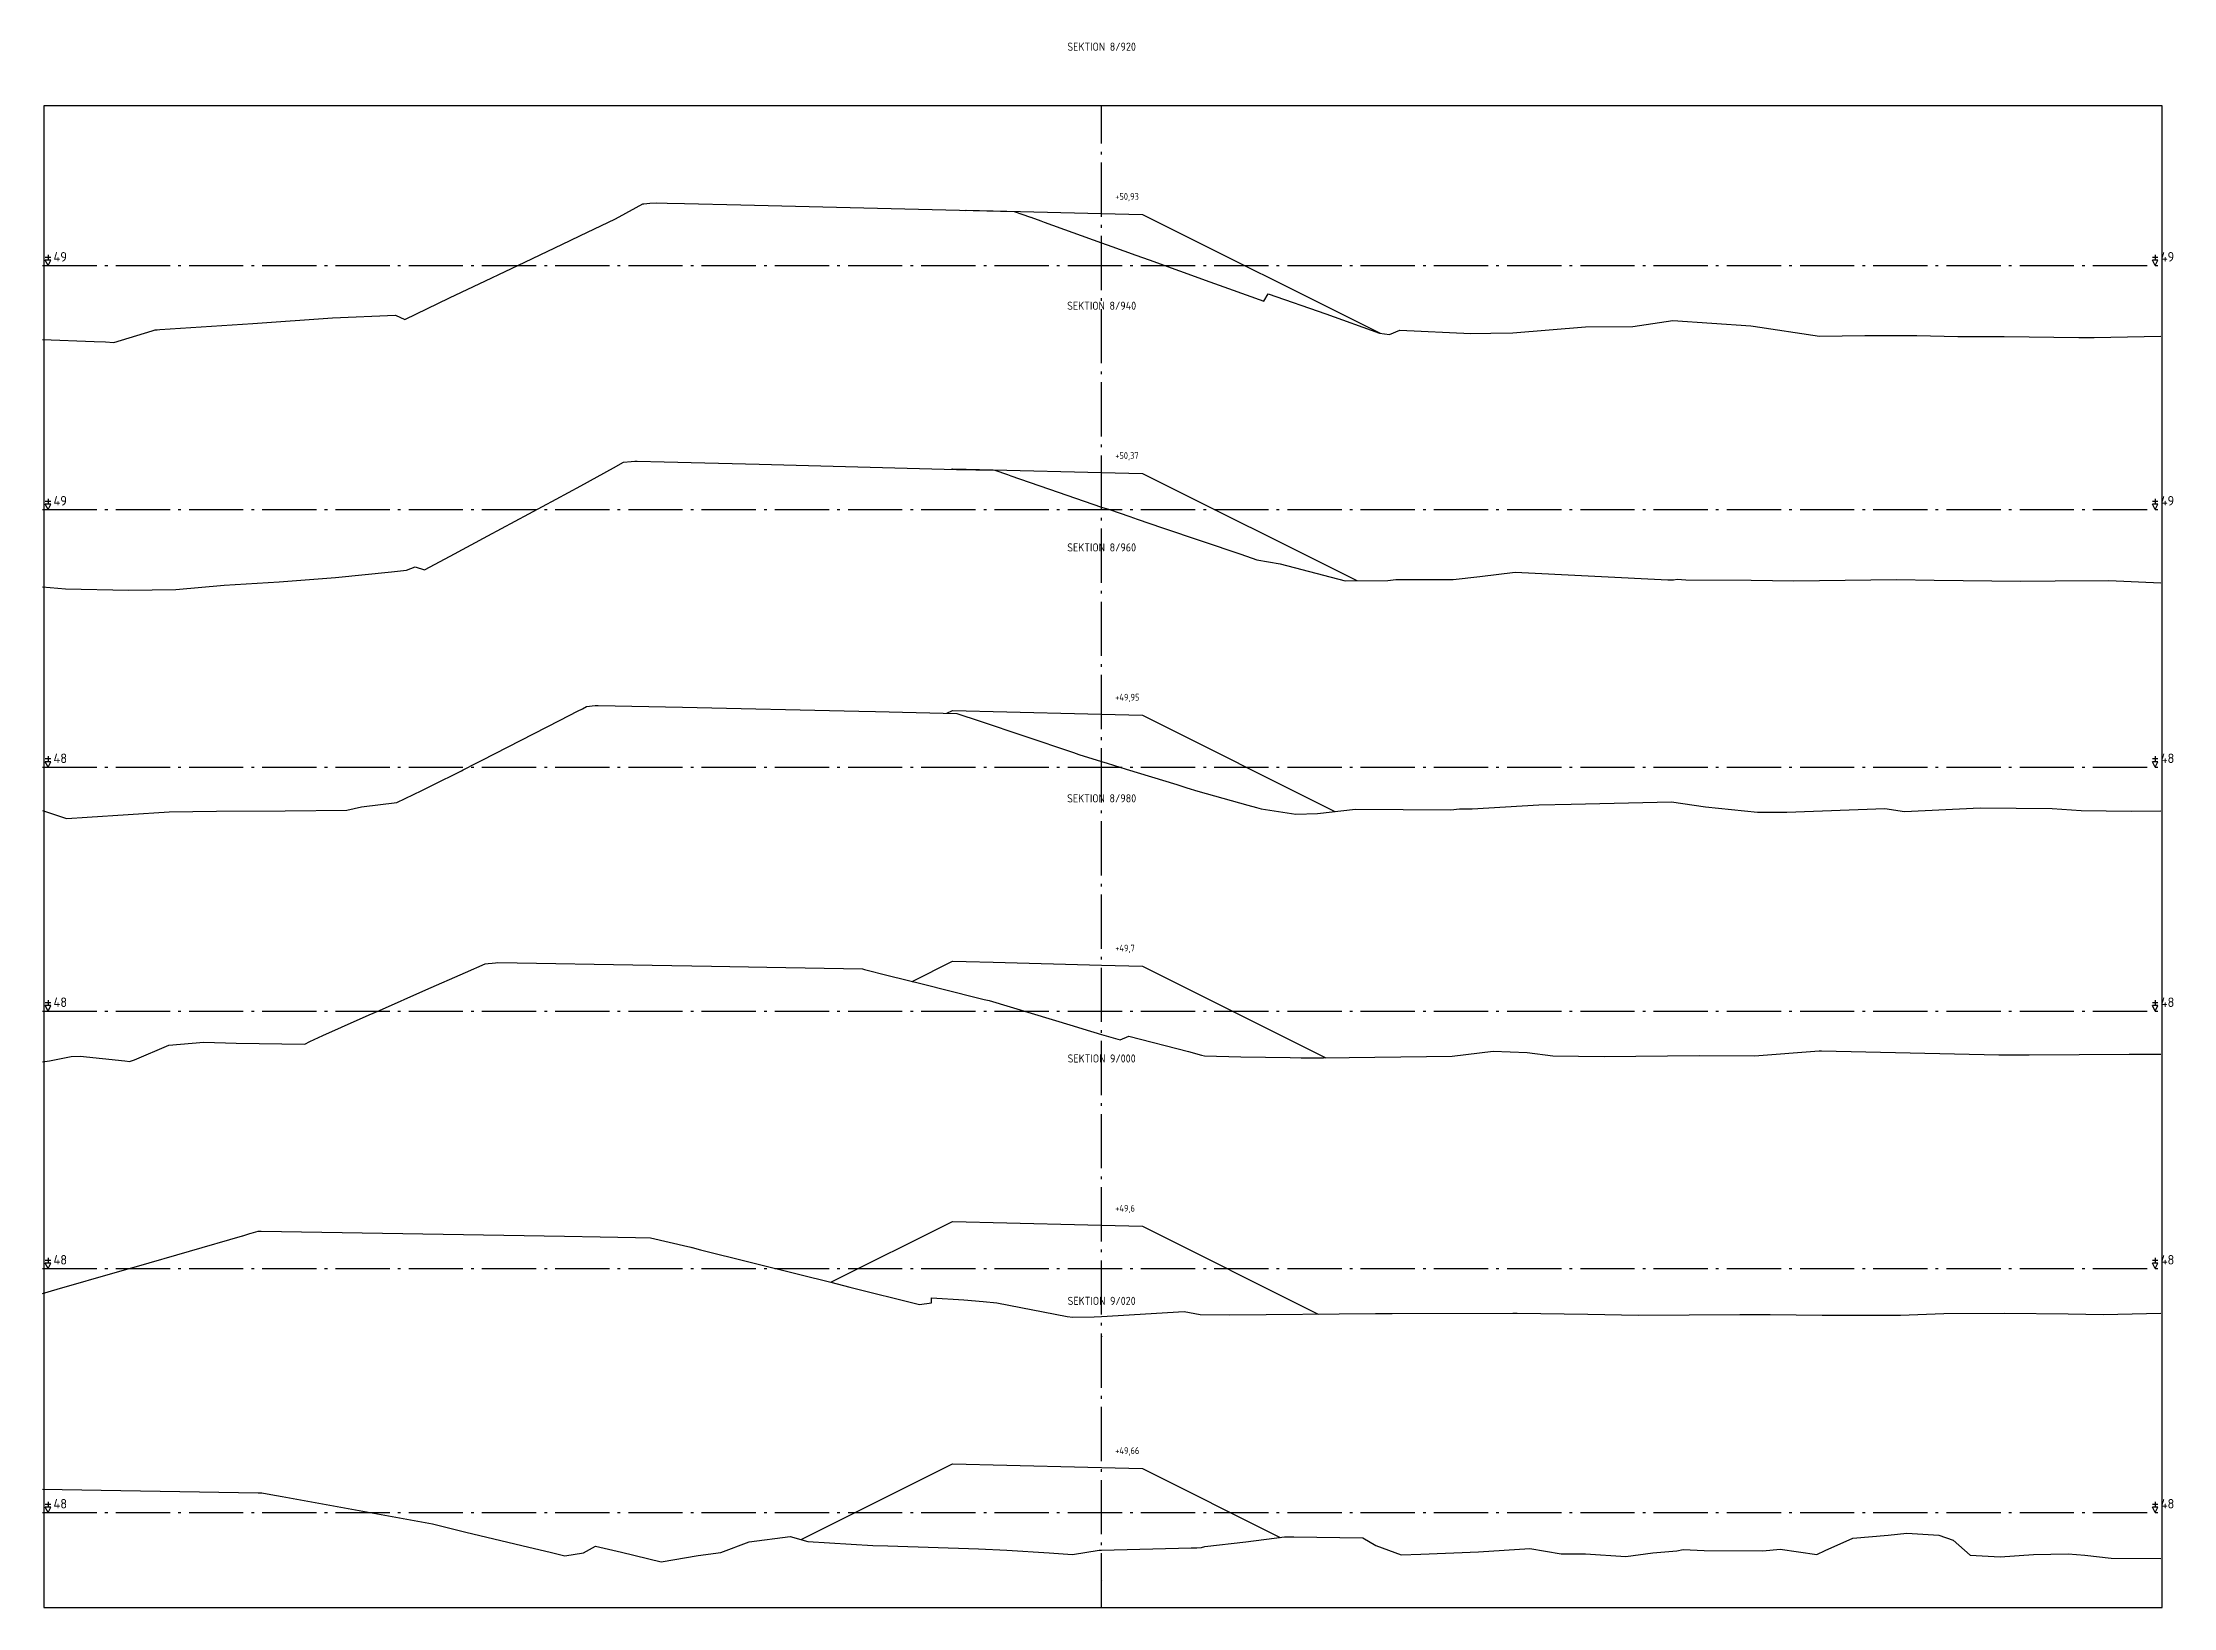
# Model space of a CAD drawing. Header units: metres. Extents: x 164066 to 165347, y 6228109 to 6230364.
# Drawn here: x 164323.6 to 164402.2, y 6229084.2 to 6229141.9 of the extents above; entities that cross this region are included whole.
import ezdxf
from ezdxf.enums import TextEntityAlignment as Align

# ---------------------------------------------------------------- set-up
doc = ezdxf.new("R2010")
doc.units = ezdxf.units.M
doc.header["$LTSCALE"] = 0.1
doc.linetypes.add('CENTRUMLINJE', pattern=[27, 20, -3, 1, -3])
for name, color, linetype in [('M-000', 7, 'Continuous'), ('M-372A', 3, 'Continuous'), ('M-374C', 6, 'Continuous'), ('M-378A', 7, 'CENTRUMLINJE'), ('M-378AT', 4, 'Continuous'), ('M-378B', 4, 'CENTRUMLINJE'), ('M-378BT', 4, 'Continuous'), ('T19202X', 4, 'Continuous')]:
    doc.layers.add(name, color=color, linetype=linetype)
doc.styles.add('ISO35', font='ISO3098', dxfattribs={"height": 3.5})
doc.styles.add('P_ISO_25', font='ISO', dxfattribs={"height": 2.5})
doc.styles.add('P_ISO_30', font='ISO', dxfattribs={"height": 3})

msp = doc.modelspace()

# ---------------------------------------------------------------- texts
at = {"layer": 'M-378AT', "style": 'ISO35'}
for s, p in [('49', (164324.024, 6229133.804)), ('49', (164401.724, 6229133.804)), ('49', (164324.024, 6229124.804)), ('49', (164401.724, 6229124.804)), ('48', (164324.024, 6229115.304)), ('48', (164401.724, 6229115.304)), ('48', (164324.024, 6229106.304)), ('48', (164401.724, 6229106.304)), ('48', (164324.024, 6229096.804)), ('48', (164401.724, 6229096.804)), ('48', (164324.024, 6229087.804)), ('48', (164401.724, 6229087.804))]:
    msp.add_text(s, height=0.35, dxfattribs=at).set_placement(p)
at = {"layer": 'M-378BT', "style": 'P_ISO_30'}
for s, p in [('SEKTION 8/920', (164362.674, 6229141.581)), ('SEKTION 8/940', (164362.674, 6229132.024)), ('SEKTION 8/960', (164362.674, 6229123.108)), ('SEKTION 8/980', (164362.674, 6229113.852)), ('SEKTION 9/000', (164362.674, 6229104.255)), ('SEKTION 9/020', (164362.674, 6229095.313))]:
    msp.add_text(s, height=0.3, dxfattribs=at).set_placement(p, align=Align.CENTER)
at = {"layer": 'M-378BT', "style": 'P_ISO_25'}
for s, p in [('+50,93', (164363.174, 6229136.081)), ('+50,37', (164363.174, 6229126.524)), ('+49,95', (164363.174, 6229117.608)), ('+49,7', (164363.174, 6229108.352)), ('+49,6', (164363.174, 6229098.755)), ('+49,66', (164363.174, 6229089.813))]:
    msp.add_text(s, height=0.25, dxfattribs=at).set_placement(p)

# ---------------------------------------------------------------- linework, layer by layer
at = {"layer": 'M-000'}
msp.add_lwpolyline([(164323.674, 6229084.154), (164401.774, 6229084.154), (164401.774, 6229139.554), (164323.674, 6229139.554), (164323.674, 6229084.154)], dxfattribs=at)
at = {"layer": 'M-372A', "color": 3, "linetype": 'Continuous'}
for points in [[(164323.624, 6229130.931), (164325.522, 6229130.851), (164325.941, 6229130.843), (164326.246, 6229130.823), (164327.664, 6229131.248), (164327.778, 6229131.291), (164327.848, 6229131.289), (164327.945, 6229131.297), (164331.377, 6229131.517), (164334.312, 6229131.726), (164336.63, 6229131.828), (164336.974, 6229131.672), (164338.628, 6229132.461), (164339.955, 6229133.094), (164341.406, 6229133.786), (164343.076, 6229134.583), (164343.452, 6229134.762), (164344.46, 6229135.242), (164344.754, 6229135.383), (164345.509, 6229135.798), (164345.754, 6229135.932), (164345.79, 6229135.935), (164346.008, 6229135.953), (164346.267, 6229135.974), (164346.647, 6229135.964), (164347.296, 6229135.946), (164349.372, 6229135.896), (164359.448, 6229135.65), (164360.045, 6229135.442), (164360.057, 6229135.438), (164360.431, 6229135.303), (164360.556, 6229135.258), (164362.674, 6229134.495), (164363.051, 6229134.36), (164363.928, 6229134.044), (164364.422, 6229133.866), (164366.664, 6229133.059), (164367.347, 6229132.813), (164368.652, 6229132.343), (164368.816, 6229132.615), (164370.94, 6229131.871), (164372.921, 6229131.161), (164373.283, 6229131.118), (164373.67, 6229131.278), (164376.286, 6229131.152), (164377.026, 6229131.168), (164377.84, 6229131.177), (164380.512, 6229131.395), (164382.258, 6229131.414), (164383.731, 6229131.626), (164386.61, 6229131.428), (164386.701, 6229131.419), (164389.147, 6229131.054), (164390.814, 6229131.078), (164392.737, 6229131.074), (164394.242, 6229131.035), (164395.949, 6229131.037), (164398.699, 6229130.997), (164399.117, 6229131.003), (164399.268, 6229131.002), (164401.724, 6229131.05)], [(164323.624, 6229121.81), (164324.465, 6229121.736), (164326.788, 6229121.678), (164328.537, 6229121.706), (164330.318, 6229121.86), (164332.345, 6229121.993), (164334.422, 6229122.15), (164336.483, 6229122.362), (164337.039, 6229122.415), (164337.365, 6229122.542), (164337.706, 6229122.434), (164338.65, 6229122.94), (164340.044, 6229123.686), (164342.566, 6229125.036), (164343.471, 6229125.534), (164344.67, 6229126.192), (164345.048, 6229126.4), (164345.327, 6229126.426), (164345.466, 6229126.438), (164345.544, 6229126.445), (164346.539, 6229126.419), (164350.041, 6229126.328), (164357.322, 6229126.138), (164358.733, 6229126.105), (164359.196, 6229125.944), (164359.321, 6229125.901), (164361.066, 6229125.296), (164362.674, 6229124.749), (164362.961, 6229124.652), (164363.712, 6229124.397), (164363.985, 6229124.304), (164364.921, 6229123.986), (164367.804, 6229123.007), (164368.393, 6229122.806), (164369.254, 6229122.657), (164371.647, 6229122.029), (164373.227, 6229122.042), (164373.525, 6229122.073), (164375.639, 6229122.08), (164376.615, 6229122.184), (164377.915, 6229122.343), (164383.549, 6229122.063), (164383.763, 6229122.06), (164383.899, 6229122.093), (164384.216, 6229122.059), (164386.618, 6229122.051), (164388.195, 6229122.031), (164391.986, 6229122.073), (164393.371, 6229122.047), (164396.562, 6229122.015), (164397.836, 6229122.027), (164399.815, 6229122.043), (164401.724, 6229121.953)], [(164323.624, 6229113.557), (164324.471, 6229113.268), (164324.511, 6229113.263), (164325.261, 6229113.306), (164328.293, 6229113.502), (164330.035, 6229113.533), (164332.57, 6229113.537), (164334.844, 6229113.569), (164335.379, 6229113.69), (164336.691, 6229113.845), (164337.608, 6229114.297), (164337.978, 6229114.48), (164339.069, 6229115.018), (164339.127, 6229115.048), (164339.609, 6229115.295), (164339.813, 6229115.4), (164342.712, 6229116.887), (164343.35, 6229117.214), (164343.534, 6229117.309), (164343.682, 6229117.385), (164343.997, 6229117.421), (164344.111, 6229117.431), (164347.219, 6229117.364), (164353.726, 6229117.222), (164354.332, 6229117.208), (164357.33, 6229117.134), (164358.194, 6229116.844), (164359.801, 6229116.304), (164361.635, 6229115.687), (164361.836, 6229115.619), (164362.674, 6229115.361), (164362.88, 6229115.297), (164363.575, 6229115.083), (164365.443, 6229114.507), (164365.814, 6229114.392), (164366.216, 6229114.269), (164368.065, 6229113.744), (164368.387, 6229113.659), (164368.552, 6229113.614), (164369.835, 6229113.414), (164370.637, 6229113.444), (164372.03, 6229113.606), (164375.552, 6229113.578), (164375.863, 6229113.62), (164376.338, 6229113.612), (164378.799, 6229113.765), (164379.989, 6229113.782), (164383.689, 6229113.869), (164384.944, 6229113.693), (164386.851, 6229113.49), (164387.324, 6229113.493), (164387.416, 6229113.492), (164387.937, 6229113.496), (164391.557, 6229113.621), (164392.279, 6229113.52), (164395.063, 6229113.652), (164397.723, 6229113.627), (164398.788, 6229113.553), (164400.637, 6229113.533), (164401.724, 6229113.535)], [(164323.624, 6229104.287), (164323.873, 6229104.318), (164324.673, 6229104.478), (164325.004, 6229104.486), (164326.652, 6229104.316), (164326.839, 6229104.298), (164326.866, 6229104.306), (164327.01, 6229104.349), (164328.28, 6229104.901), (164329.567, 6229105.01), (164330.756, 6229104.974), (164333.29, 6229104.937), (164333.481, 6229105.029), (164333.954, 6229105.257), (164334.639, 6229105.559), (164335.663, 6229106.011), (164336.042, 6229106.178), (164337.756, 6229106.934), (164339.219, 6229107.58), (164339.946, 6229107.901), (164340.055, 6229107.91), (164340.2, 6229107.923), (164340.327, 6229107.934), (164340.404, 6229107.943), (164346.095, 6229107.846), (164348.284, 6229107.808), (164350.327, 6229107.773), (164353.858, 6229107.707), (164353.933, 6229107.688), (164354.801, 6229107.471), (164356.101, 6229107.145), (164357.993, 6229106.672), (164358.336, 6229106.586), (164358.525, 6229106.539), (164361.629, 6229105.607), (164361.979, 6229105.502), (164362.674, 6229105.294), (164363.352, 6229105.09), (164363.68, 6229105.225), (164365.877, 6229104.664), (164366.358, 6229104.526), (164366.464, 6229104.507), (164367.803, 6229104.462), (164369.628, 6229104.444), (164370.034, 6229104.428), (164370.849, 6229104.428), (164375.598, 6229104.49), (164377.114, 6229104.67), (164378.366, 6229104.628), (164379.314, 6229104.506), (164381.206, 6229104.476), (164384.701, 6229104.519), (164386.748, 6229104.5), (164389.13, 6229104.688), (164389.136, 6229104.688), (164389.144, 6229104.687), (164389.218, 6229104.686), (164395.75, 6229104.538), (164396.195, 6229104.537), (164396.869, 6229104.544), (164400.556, 6229104.559), (164401.724, 6229104.565)], [(164323.624, 6229095.734), (164324.165, 6229095.89), (164326.384, 6229096.531), (164327.086, 6229096.734), (164330.998, 6229097.865), (164331.008, 6229097.867), (164331.268, 6229097.943), (164331.313, 6229097.956), (164331.566, 6229098.029), (164331.688, 6229098.039), (164342.868, 6229097.853), (164344.18, 6229097.828), (164345.484, 6229097.8), (164346.038, 6229097.792), (164347.417, 6229097.466), (164347.473, 6229097.453), (164347.52, 6229097.441), (164347.558, 6229097.432), (164347.58, 6229097.427), (164347.885, 6229097.35), (164351.541, 6229096.434), (164352.683, 6229096.147), (164353.387, 6229095.971), (164355.962, 6229095.325), (164356.401, 6229095.396), (164356.404, 6229095.574), (164357.596, 6229095.495), (164358.301, 6229095.438), (164358.814, 6229095.387), (164361.402, 6229094.892), (164361.609, 6229094.863), (164362.396, 6229094.873), (164362.674, 6229094.889), (164365.721, 6229095.069), (164366.306, 6229094.958), (164367.4, 6229094.942), (164372.773, 6229094.996), (164373.388, 6229094.994), (164377.836, 6229095.006), (164377.892, 6229095.01), (164377.958, 6229095.014), (164377.999, 6229095.007), (164380.605, 6229094.968), (164382.467, 6229094.934), (164386.207, 6229094.956), (164387.318, 6229094.96), (164389.243, 6229094.937), (164392.131, 6229094.935), (164393.724, 6229095.002), (164395.959, 6229095.012), (164398.314, 6229094.984), (164399.616, 6229094.961), (164401.724, 6229095.007)], [(164323.624, 6229088.514), (164331.571, 6229088.386), (164331.711, 6229088.384), (164332.037, 6229088.324), (164332.459, 6229088.247), (164337.999, 6229087.232), (164339.233, 6229086.936), (164341.552, 6229086.381), (164342.335, 6229086.193), (164342.878, 6229086.063), (164343.565, 6229086.165), (164344.015, 6229086.416), (164344.971, 6229086.189), (164346.437, 6229085.841), (164347.797, 6229086.069), (164348.631, 6229086.184), (164349.674, 6229086.578), (164351.194, 6229086.773), (164351.836, 6229086.584), (164354.241, 6229086.44), (164354.793, 6229086.426), (164358.13, 6229086.318), (164359.182, 6229086.271), (164360.741, 6229086.162), (164361.595, 6229086.112), (164362.585, 6229086.27), (164362.674, 6229086.272), (164365.969, 6229086.347), (164366.187, 6229086.358), (164366.351, 6229086.367), (164366.477, 6229086.404), (164367.984, 6229086.572), (164369.417, 6229086.757), (164369.523, 6229086.758), (164369.755, 6229086.754), (164372.299, 6229086.72), (164372.781, 6229086.433), (164373.717, 6229086.089), (164374.437, 6229086.116), (164376.565, 6229086.209), (164378.463, 6229086.329), (164379.617, 6229086.126), (164380.517, 6229086.134), (164382.001, 6229086.033), (164383, 6229086.169), (164383.879, 6229086.246), (164384.12, 6229086.285), (164384.896, 6229086.253), (164387.059, 6229086.245), (164387.688, 6229086.297), (164389.039, 6229086.103), (164389.349, 6229086.259), (164390.376, 6229086.714), (164391.677, 6229086.821), (164392.359, 6229086.887), (164393.548, 6229086.82), (164394.077, 6229086.64), (164394.693, 6229086.081), (164395.806, 6229086.024), (164397.029, 6229086.1), (164398.313, 6229086.136), (164398.923, 6229086.076), (164399.896, 6229085.972), (164401.724, 6229085.958)]]:
    msp.add_lwpolyline(points, dxfattribs=at)
at = {"layer": 'M-374C', "color": 6, "linetype": 'Continuous'}
for points in [[(164357.65, 6229135.694), (164357.674, 6229135.706), (164358.174, 6229135.694), (164359.174, 6229135.669), (164362.674, 6229135.581), (164363.674, 6229135.556), (164364.174, 6229135.544), (164372.945, 6229131.159)], [(164357.137, 6229126.143), (164357.174, 6229126.162), (164357.674, 6229126.149), (164358.674, 6229126.124), (164362.674, 6229126.024), (164363.674, 6229125.999), (164364.174, 6229125.987), (164372.082, 6229122.033)], [(164356.97, 6229117.143), (164357.174, 6229117.245), (164357.674, 6229117.233), (164358.674, 6229117.208), (164362.674, 6229117.108), (164363.674, 6229117.083), (164364.174, 6229117.07), (164371.277, 6229113.519)], [(164355.692, 6229107.248), (164357.174, 6229107.989), (164357.674, 6229107.977), (164358.674, 6229107.952), (164362.674, 6229107.852), (164363.674, 6229107.827), (164364.174, 6229107.814), (164370.943, 6229104.43)], [(164352.683, 6229096.147), (164357.174, 6229098.393), (164357.674, 6229098.38), (164358.674, 6229098.355), (164362.674, 6229098.255), (164363.674, 6229098.23), (164364.174, 6229098.218), (164370.66, 6229094.975)], [(164351.588, 6229086.657), (164357.174, 6229089.451), (164357.674, 6229089.438), (164358.674, 6229089.413), (164362.674, 6229089.313), (164363.674, 6229089.288), (164364.174, 6229089.276), (164369.253, 6229086.736)]]:
    msp.add_lwpolyline(points, dxfattribs=at)
at = {"layer": 'M-378A'}
for p, q in [((164323.624, 6229133.654), (164401.724, 6229133.654)), ((164323.624, 6229124.654), (164401.724, 6229124.654)), ((164323.624, 6229115.154), (164401.724, 6229115.154)), ((164323.624, 6229106.154), (164401.724, 6229106.154)), ((164323.624, 6229096.654), (164401.724, 6229096.654)), ((164323.624, 6229087.654), (164401.724, 6229087.654))]:
    msp.add_line(p, q, dxfattribs=at)
at = {"layer": 'M-378AT'}
for p, q in [((164323.924, 6229133.954), (164323.724, 6229133.954)), ((164323.824, 6229133.654), (164323.724, 6229133.854)), ((164323.924, 6229133.854), (164323.724, 6229133.854)), ((164323.824, 6229134.054), (164323.824, 6229133.854)), ((164323.824, 6229133.654), (164323.924, 6229133.854)), ((164401.624, 6229133.954), (164401.424, 6229133.954)), ((164401.524, 6229133.654), (164401.424, 6229133.854)), ((164401.624, 6229133.854), (164401.424, 6229133.854)), ((164401.524, 6229134.054), (164401.524, 6229133.854)), ((164401.524, 6229133.654), (164401.624, 6229133.854)), ((164323.924, 6229124.954), (164323.724, 6229124.954)), ((164323.824, 6229125.054), (164323.824, 6229124.854)), ((164401.624, 6229124.954), (164401.424, 6229124.954)), ((164401.524, 6229125.054), (164401.524, 6229124.854)), ((164323.824, 6229124.654), (164323.724, 6229124.854)), ((164323.924, 6229124.854), (164323.724, 6229124.854)), ((164323.824, 6229124.654), (164323.924, 6229124.854)), ((164401.524, 6229124.654), (164401.424, 6229124.854)), ((164401.624, 6229124.854), (164401.424, 6229124.854)), ((164401.524, 6229124.654), (164401.624, 6229124.854)), ((164323.924, 6229115.454), (164323.724, 6229115.454)), ((164323.824, 6229115.554), (164323.824, 6229115.354)), ((164401.624, 6229115.454), (164401.424, 6229115.454)), ((164401.524, 6229115.554), (164401.524, 6229115.354)), ((164323.824, 6229115.154), (164323.724, 6229115.354)), ((164323.924, 6229115.354), (164323.724, 6229115.354)), ((164323.824, 6229115.154), (164323.924, 6229115.354)), ((164401.524, 6229115.154), (164401.424, 6229115.354)), ((164401.624, 6229115.354), (164401.424, 6229115.354)), ((164401.524, 6229115.154), (164401.624, 6229115.354)), ((164323.924, 6229106.454), (164323.724, 6229106.454)), ((164323.824, 6229106.154), (164323.724, 6229106.354)), ((164323.924, 6229106.354), (164323.724, 6229106.354)), ((164323.824, 6229106.554), (164323.824, 6229106.354)), ((164323.824, 6229106.154), (164323.924, 6229106.354)), ((164401.624, 6229106.454), (164401.424, 6229106.454)), ((164401.524, 6229106.154), (164401.424, 6229106.354)), ((164401.624, 6229106.354), (164401.424, 6229106.354)), ((164401.524, 6229106.554), (164401.524, 6229106.354)), ((164401.524, 6229106.154), (164401.624, 6229106.354)), ((164323.924, 6229096.954), (164323.724, 6229096.954)), ((164323.824, 6229096.654), (164323.724, 6229096.854)), ((164323.924, 6229096.854), (164323.724, 6229096.854)), ((164323.824, 6229097.054), (164323.824, 6229096.854)), ((164323.824, 6229096.654), (164323.924, 6229096.854)), ((164401.624, 6229096.954), (164401.424, 6229096.954)), ((164401.524, 6229096.654), (164401.424, 6229096.854)), ((164401.624, 6229096.854), (164401.424, 6229096.854)), ((164401.524, 6229097.054), (164401.524, 6229096.854)), ((164401.524, 6229096.654), (164401.624, 6229096.854)), ((164323.924, 6229087.954), (164323.724, 6229087.954)), ((164323.824, 6229088.054), (164323.824, 6229087.854)), ((164401.624, 6229087.954), (164401.424, 6229087.954)), ((164401.524, 6229088.054), (164401.524, 6229087.854)), ((164323.824, 6229087.654), (164323.724, 6229087.854)), ((164323.924, 6229087.854), (164323.724, 6229087.854)), ((164323.824, 6229087.654), (164323.924, 6229087.854)), ((164401.524, 6229087.654), (164401.424, 6229087.854)), ((164401.624, 6229087.854), (164401.424, 6229087.854)), ((164401.524, 6229087.654), (164401.624, 6229087.854))]:
    msp.add_line(p, q, dxfattribs=at)
at = {"layer": 'M-378B', "linetype": 'CENTRUMLINJE'}
msp.add_line((164362.674, 6229084.154), (164362.674, 6229139.554), dxfattribs=at)
at = {"layer": 'T19202X'}
for centre in [(164362.674, 6229130.154), (164362.674, 6229121.154), (164362.674, 6229112.654), (164362.674, 6229103.654), (164362.674, 6229094.154), (164362.674, 6229085.154)]:
    msp.add_circle(centre, 0.001, dxfattribs=at)

msp.set_redraw_order([(e.dxf.handle, doc.entitydb.next_handle()) for e in msp.query("TEXT MTEXT ATTDEF DIMENSION ARC_DIMENSION")])  # texts and dimensions are drawn at this point

doc.saveas('drawing.dxf')
